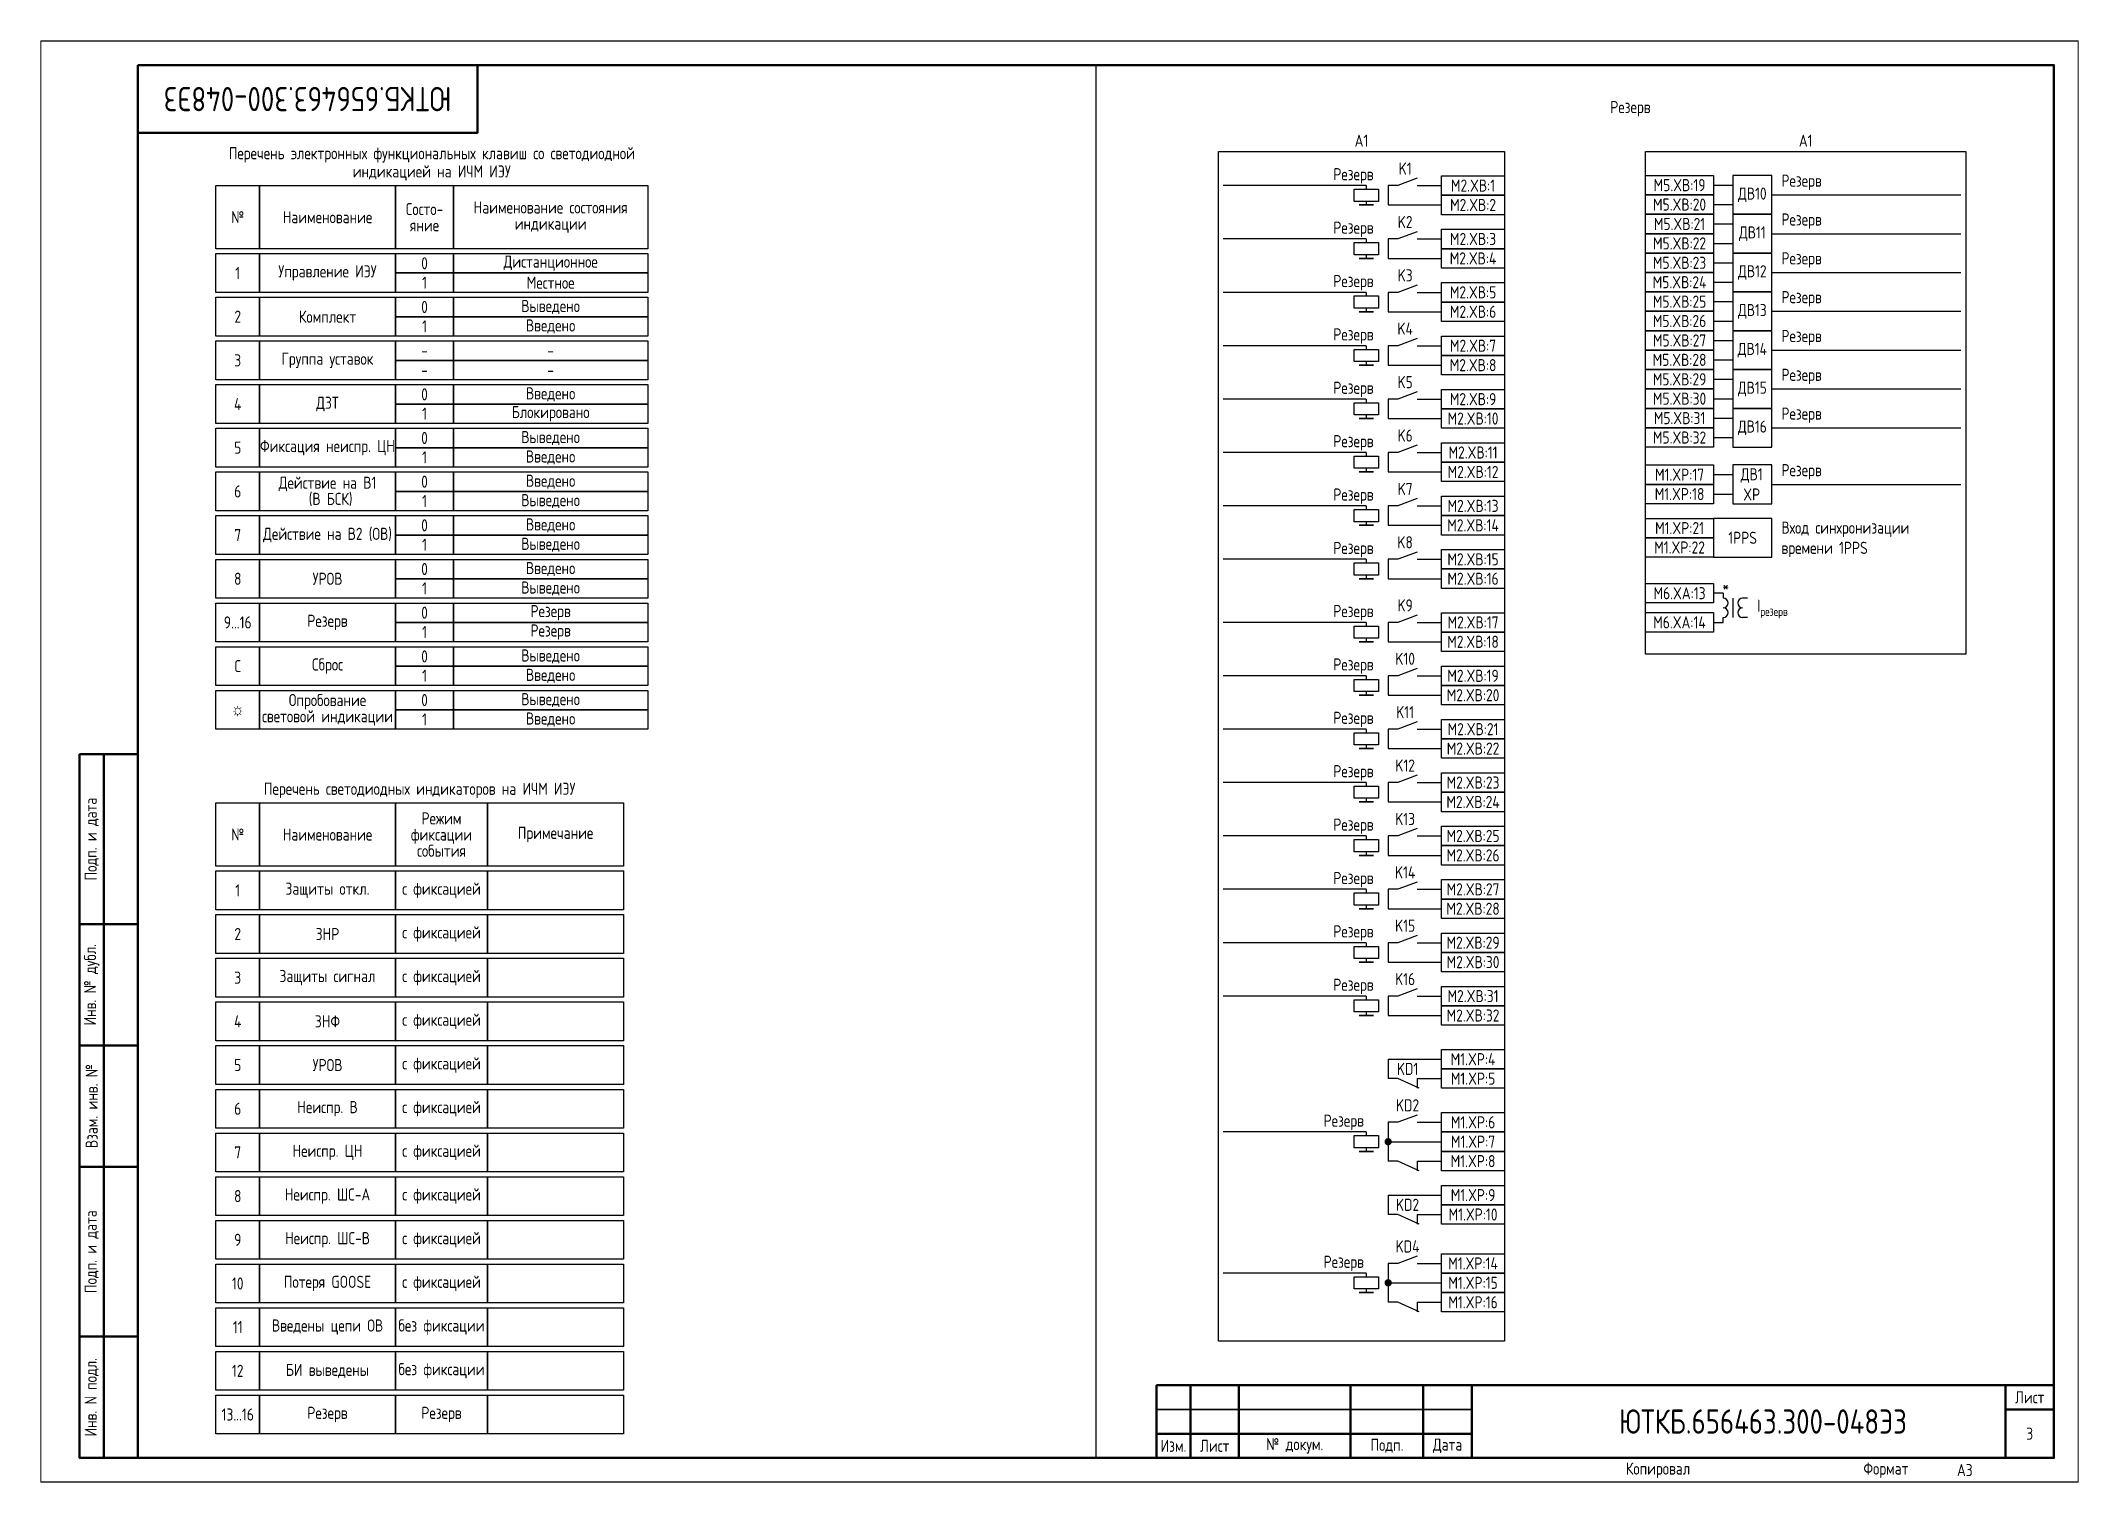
# Paper-space layout 'Лист3' of a CAD drawing. Header units: millimetres, sheet in inches. Extents: x 77.7 to 101.3, y 96.7 to 113.3.
# The model-space entities are those that its viewports show. They can reach past a viewport. Long polylines and large blocks are cut down to what shows.
import ezdxf

# ---------------------------------------------------------------- set-up
doc = ezdxf.new("R2010")
doc.units = ezdxf.units.MM
doc.styles.add('Gost_type_A', font='GOST_A.TTF')

psp = doc.layouts.new('Лист3')

msp = doc.modelspace()

# ---------------------------------------------------------------- texts
at = {"insert": (895, 285), "char_height": 5, "width": 70, "attachment_point": 5, "rotation": 180, "style": 'Gost_type_A'}
msp.add_mtext('ЮТКБ.656463.300-048Э3', dxfattribs=at)
at = {"lineweight": 25, "insert": (1167.69, 283), "char_height": 2.5, "width": 395, "attachment_point": 5, "line_spacing_factor": 0.9, "style": 'Gost_type_A'}
msp.add_mtext('Резерв', dxfattribs=at)
at = {"char_height": 2.5, "style": 'Gost_type_A'}
for s, insert, width, attachment_point, line_spacing_factor in [('A1', (1112.25, 275.16), 59, 8, 0.9), ('A1', (1203.82, 275.16), 66, 8, 0.9), ('Перечень электронных функциональных клавиш со светодиодной индикацией на ИЧМ ИЭУ', (920.61, 268.15), 89, 8, 0.9), ('№ ', (880.61, 260.65), 9, 5, 0.8), ('Наименование ', (899.11, 260.65), 28, 5, 0.8), ('Состо- яние', (919.11, 260.65), 12, 5, 0.8), ('Наименование состояния\\Pиндикации ', (945.11, 260.65), 40, 5, 0.8), ('0', (919.11, 251.15), 12, 5, 0.8), ('Дистанционное', (945.11, 251.15), 40, 5, 0.8), ('1', (880.61, 249.15), 9, 5, 0.8), ('Управление ИЭУ', (899.11, 249.15), 28, 5, 0.8), ('1', (919.11, 247.15), 12, 5, 0.8), ('Местное', (945.11, 247.15), 40, 5, 0.8), ('2', (880.61, 240.15), 9, 5, 0.8), ('Комплект', (899.11, 240.15), 28, 5, 0.8), ('0', (919.11, 242.15), 12, 5, 0.8), ('Выведено', (945.11, 242.15), 40, 5, 0.8), ('Введено', (945.11, 238.15), 40, 5, 0.8), ('1', (919.11, 238.15), 12, 5, 0.8), ('3', (880.61, 231.15), 9, 5, 0.8), ('4', (880.61, 222.15), 9, 5, 0.8), ('ДЗТ', (899.11, 222.15), 28, 5, 0.8), ('0', (919.11, 224.15), 12, 5, 0.8), ('Введено', (945.11, 224.15), 40, 5, 0.8), ('1', (919.11, 220.15), 12, 5, 0.8), ('Блокировано', (945.11, 220.15), 40, 5, 0.8), ('5', (880.61, 213.15), 9, 5, 0.8), ('Фиксация неиспр. ЦН', (899.11, 213.15), 28, 5, 0.8), ('0', (919.11, 215.15), 12, 5, 0.8), ('Выведено', (945.11, 215.15), 40, 5, 0.8), ('1', (919.11, 211.15), 12, 5, 0.8), ('Введено', (945.11, 211.15), 40, 5, 0.8), ('Действие на В1\\P (В БСК)', (899.11, 204.15), 28, 5, 0.8), ('0', (919.11, 206.15), 12, 5, 0.8), ('Введено', (945.11, 206.15), 40, 5, 0.8), ('6', (880.61, 204.15), 9, 5, 0.8), ('1', (919.11, 202.15), 12, 5, 0.8), ('Выведено', (945.11, 202.15), 40, 5, 0.8), ('0', (919.11, 197.15), 12, 5, 0.8), ('Введено', (945.11, 197.15), 40, 5, 0.8), ('7', (880.61, 195.15), 9, 5, 0.8), ('Действие на В2 (ОВ)', (899.11, 195.15), 28, 5, 0.8), ('1', (919.11, 193.15), 12, 5, 0.8), ('Выведено', (945.11, 193.15), 40, 5, 0.8), ('0', (919.11, 188.15), 12, 5, 0.8), ('Введено', (945.11, 188.15), 40, 5, 0.8), ('8', (880.61, 186.15), 9, 5, 0.8), ('УРОВ', (899.11, 186.15), 28, 5, 0.8), ('1', (919.11, 184.15), 12, 5, 0.8), ('Выведено', (945.11, 184.15), 40, 5, 0.8), ('Резерв', (945.11, 179.15), 40, 5, 0.8), ('9...16', (880.61, 177.15), 9, 5, 0.8), ('Резерв', (899.11, 177.15), 28, 5, 0.8), ('0', (919.11, 179.15), 12, 5, 0.8), ('Резерв', (945.11, 175.15), 40, 5, 0.8), ('1', (919.11, 175.15), 12, 5, 0.8), ('C', (880.61, 168.15), 9, 5, 0.8), ('Сброс', (899.11, 168.15), 28, 5, 0.8), ('0', (919.11, 170.15), 12, 5, 0.8), ('Выведено', (945.11, 170.15), 40, 5, 0.8), ('1', (919.11, 166.15), 12, 5, 0.8), ('Введено', (945.11, 166.15), 40, 5, 0.8), ('☼', (880.61, 159.15), 9, 5, 0.8), ('Опробование световой индикации', (899.11, 159.15), 28, 5, 0.8), ('0', (919.11, 161.15), 12, 5, 0.8), ('Выведено', (945.11, 161.15), 40, 5, 0.8), ('1', (919.11, 157.15), 12, 5, 0.8), ('Введено', (945.11, 157.15), 40, 5, 0.8), ('Перечень светодиодных индикаторов на ИЧМ ИЭУ', (918.11, 140.95), 84, 8, 0.9), ('№ ', (880.61, 133.45), 9, 5, 0.8), ('Наименование ', (899.11, 133.45), 28, 5, 0.8), ('Режим\\Pфиксации события', (922.61, 133.45), 19, 5, 0.8), ('Примечание', (946.11, 133.45), 28, 5, 0.8), ('1', (880.61, 121.95), 9, 5, 0.8), ('Защиты откл. ', (899.11, 121.95), 28, 5, 0.8), ('с фиксацией', (922.61, 121.95), 19, 5, 0.8), ('2', (880.61, 112.95), 9, 5, 0.8), ('ЗНР', (899.11, 112.95), 28, 5, 0.8), ('с фиксацией', (922.61, 112.95), 19, 5, 0.8), ('3', (880.61, 103.95), 9, 5, 0.8), ('Защиты сигнал', (899.11, 103.95), 28, 5, 0.8), ('с фиксацией', (922.61, 103.95), 19, 5, 0.8), ('4', (880.61, 94.95), 9, 5, 0.8), ('ЗНФ', (899.11, 94.95), 28, 5, 0.8), ('с фиксацией', (922.61, 94.95), 19, 5, 0.8), ('5', (880.61, 85.95), 9, 5, 0.8), ('УРОВ', (899.11, 85.95), 28, 5, 0.8), ('с фиксацией', (922.61, 85.95), 19, 5, 0.8), ('6', (880.61, 76.95), 9, 5, 0.8), ('Неиспр. В', (899.11, 76.95), 28, 5, 0.8), ('с фиксацией', (922.61, 76.95), 19, 5, 0.8), ('Резерв', (1112.75, 74.16), 37, 6, 0.8), ('7', (880.61, 67.95), 9, 5, 0.8), ('Неиспр. ЦН', (899.11, 67.95), 28, 5, 0.8), ('с фиксацией', (922.61, 67.95), 19, 5, 0.8), ('8', (880.61, 58.95), 9, 5, 0.8), ('Неиспр. ШС-А', (899.11, 58.95), 28, 5, 0.8), ('с фиксацией', (922.61, 58.95), 19, 5, 0.8), ('9', (880.61, 49.95), 9, 5, 0.8), ('Неиспр. ШС-В', (899.11, 49.95), 28, 5, 0.8), ('с фиксацией', (922.61, 49.95), 19, 5, 0.8), ('Резерв', (1112.75, 45.08), 37, 6, 0.8), ('10', (880.61, 40.95), 9, 5, 0.8), ('Потеря GOOSE', (899.11, 40.95), 28, 5, 0.8), ('с фиксацией', (922.61, 40.95), 19, 5, 0.8), ('11', (880.61, 31.95), 9, 5, 0.8), ('Введены цепи ОВ', (899.11, 31.95), 28, 5, 0.8), ('без фиксации', (922.61, 31.95), 19, 5, 0.8), ('12', (880.61, 22.95), 9, 5, 0.8), ('БИ выведены', (899.11, 22.95), 28, 5, 0.8), ('без фиксации', (922.61, 22.95), 19, 5, 0.8), ('13...16', (880.61, 13.95), 9, 5, 0.8), ('Резерв', (899.11, 13.95), 28, 5, 0.8), ('Резерв', (922.61, 13.95), 19, 5, 0.8)]:
    msp.add_mtext(s, dxfattribs=dict(at, insert=insert, width=width, attachment_point=attachment_point, line_spacing_factor=line_spacing_factor))
at = {"style": 'Gost_type_A'}
for s, insert, char_height, width, attachment_point in [('Резерв', (1114.75, 269.16), 2.5, 31.0015, 6), ('K1', (1121.25, 270.66), 2.5, 5, 5), ('Резерв', (1198.82, 266.25), 2.5, 27.8465, 7), ('M2.XВ:1', (1135.25, 267.16), 2.5, 13, 5), ('M5.XВ:19', (1177.82, 267.25), 2.5, 14, 5), ('ДВ10', (1192.82, 265.25), 2.5, 7.9998, 5), ('K2', (1121.25, 259.66), 2.5, 5, 5), ('M2.XВ:2', (1135.25, 263.16), 2.5, 13, 5), ('M5.XВ:20', (1177.82, 263.25), 2.5, 14, 5), ('M5.XВ:21', (1177.82, 259.25), 2.5, 14, 5), ('Резерв', (1198.82, 258.25), 2.5, 27.8465, 7), ('Резерв', (1114.75, 258.16), 2.5, 31.0015, 6), ('M2.XВ:3', (1135.25, 256.16), 2.5, 13, 5), ('M5.XВ:22', (1177.82, 255.25), 2.5, 14, 5), ('ДВ11', (1192.82, 257.25), 2.5, 7.9998, 5), ('M2.XВ:4', (1135.25, 252.16), 2.5, 13, 5), ('M5.XВ:23', (1177.82, 251.25), 2.5, 14, 5), ('Резерв', (1198.82, 250.25), 2.5, 27.8465, 7), ('Резерв', (1114.75, 247.16), 2.5, 31.0015, 6), ('K3', (1121.25, 248.66), 2.5, 5, 5), ('M5.XВ:24', (1177.82, 247.25), 2.5, 14, 5), ('ДВ12', (1192.82, 249.25), 2.5, 7.9998, 5), ('M2.XВ:5', (1135.25, 245.16), 2.5, 13, 5), ('M5.XВ:25', (1177.82, 243.25), 2.5, 14, 5), ('Резерв', (1198.82, 242.25), 2.5, 27.8465, 7), ('M2.XВ:6', (1135.25, 241.16), 2.5, 13, 5), ('M5.XВ:26', (1177.82, 239.25), 2.5, 14, 5), ('ДВ13', (1192.82, 241.25), 2.5, 7.9998, 5), ('Резерв', (1114.75, 236.16), 2.5, 31.0015, 6), ('K4', (1121.25, 237.66), 2.5, 5, 5), ('M2.XВ:7', (1135.25, 234.16), 2.5, 13, 5), ('M5.XВ:27', (1177.82, 235.25), 2.5, 14, 5), ('Резерв', (1198.82, 234.25), 2.5, 27.8465, 7), ('M2.XВ:8', (1135.25, 230.16), 2.5, 13, 5), ('M5.XВ:28', (1177.82, 231.25), 2.5, 14, 5), ('ДВ14', (1192.82, 233.25), 2.5, 7.9998, 5), ('K5', (1121.25, 226.66), 2.5, 5, 5), ('M5.XВ:29', (1177.82, 227.25), 2.5, 14, 5), ('Резерв', (1198.82, 226.25), 2.5, 27.8465, 7), ('Резерв', (1114.75, 225.16), 2.5, 31.0015, 6), ('M2.XВ:9', (1135.25, 223.16), 2.5, 13, 5), ('M5.XВ:30', (1177.82, 223.25), 2.5, 14, 5), ('ДВ15', (1192.82, 225.25), 2.5, 7.9998, 5), ('M2.XВ:10', (1135.25, 219.16), 2.5, 13, 5), ('M5.XВ:31', (1177.82, 219.25), 2.5, 14, 5), ('ДВ16', (1192.82, 217.25), 2.5, 7.9998, 5), ('Резерв', (1198.82, 218.25), 2.5, 27.8465, 7), ('Резерв', (1114.75, 214.16), 2.5, 31.0015, 6), ('K6', (1121.25, 215.66), 2.5, 5, 5), ('M5.XВ:32', (1177.82, 215.25), 2.5, 14, 5), ('M2.XВ:11', (1135.25, 212.16), 2.5, 13, 5), ('K7', (1121.25, 204.66), 2.5, 5, 5), ('M2.XВ:12', (1135.25, 208.16), 2.5, 13, 5), ('M1.XP:17', (1177.82, 207.6), 2.5, 14, 5), ('ДВ1 XP', (1192.69, 205.6), 2.5, 7.7588, 5), ('Резерв', (1198.82, 206.6), 2.5, 37, 7), ('Резерв', (1114.75, 203.16), 2.5, 31.0015, 6), ('M2.XВ:13', (1135.25, 201.16), 2.5, 13, 5), ('M1.XP:18', (1177.82, 203.6), 2.5, 14, 5), ('M2.XВ:14', (1135.25, 197.16), 2.5, 13, 5), ('M1.XP:21', (1177.82, 196.59), 2.5, 14, 5), ('Вход синхронизации\\Pвремени 1PPS', (1198.82, 190.59), 2.5, 35.9749, 7), ('Резерв', (1114.75, 192.16), 2.5, 31.0015, 6), ('K8', (1121.25, 193.66), 2.5, 5, 5), ('M1.XP:22', (1177.82, 192.59), 2.5, 14, 5), ('1PPS', (1190.82, 194.59), 2.5, 12, 5), ('M2.XВ:15', (1135.25, 190.16), 2.5, 13, 5), ('M2.XВ:16', (1135.25, 186.16), 2.5, 13, 5), ('*', (1187.32, 184.67), 2.5, 3, 5), ('Резерв', (1114.75, 179.16), 2.5, 31.0015, 6), ('K9', (1121.25, 180.66), 2.5, 5, 5), ('M6.XA:13', (1177.82, 183.17), 2.5, 14, 5), ('\\A1;I{\\H0.7x;\\S^ резерв;}', (1193.82, 180.17), 2.5, 8, 4), ('M2.XВ:17', (1135.25, 177.16), 2.5, 13, 5), ('M6.XA:14', (1177.81, 177.17), 2.5, 14.018, 5), ('M2.XВ:18', (1135.25, 173.16), 2.5, 13, 5), ('Резерв', (1114.75, 168.16), 2.5, 31.0015, 6), ('K10', (1121.25, 169.66), 2.5, 5, 5), ('M2.XВ:19', (1135.25, 166.16), 2.5, 13, 5), ('K11', (1121.25, 158.66), 2.5, 5, 5), ('M2.XВ:20', (1135.25, 162.16), 2.5, 13, 5), ('Резерв', (1114.75, 157.16), 2.5, 31.0015, 6), ('M2.XВ:21', (1135.25, 155.16), 2.5, 13, 5), ('M2.XВ:22', (1135.25, 151.16), 2.5, 13, 5), ('Резерв', (1114.75, 146.16), 2.5, 31.0015, 6), ('K12', (1121.25, 147.66), 2.5, 5, 5), ('M2.XВ:23', (1135.25, 144.16), 2.5, 13, 5), ('M2.XВ:24', (1135.25, 140.16), 2.5, 13, 5), ('Резерв', (1114.75, 135.16), 2.5, 31.0015, 6), ('K13', (1121.25, 136.66), 2.5, 5, 5), ('M2.XВ:25', (1135.25, 133.16), 2.5, 13, 5), ('M2.XВ:26', (1135.25, 129.16), 2.5, 13, 5), ('K14', (1121.25, 125.66), 2.5, 5, 5), ('Резерв', (1114.75, 124.16), 2.5, 31.0015, 6), ('M2.XВ:27', (1135.25, 122.16), 2.5, 13, 5), ('M2.XВ:28', (1135.25, 118.16), 2.5, 13, 5), ('Резерв', (1114.75, 113.16), 2.5, 31.0015, 6), ('K15', (1121.25, 114.66), 2.5, 5, 5), ('M2.XВ:29', (1135.25, 111.16), 2.5, 13, 5), ('M2.XВ:30', (1135.25, 107.16), 2.5, 13, 5), ('Резерв', (1114.75, 102.16), 2.5, 31.0015, 6), ('K16', (1121.25, 103.66), 2.5, 5, 5), ('M2.XВ:31', (1135.25, 100.16), 2.5, 13, 5), ('M2.XВ:32', (1135.25, 96.16), 2.5, 13, 5), ('M1.XP:4', (1135.25, 87.16), 2.5, 13, 5), ('KD1', (1121.75, 85.16), 2.5, 8, 5), ('M1.XP:5', (1135.25, 83.16), 2.5, 13, 5), ('KD2', (1121.75, 77.66), 2.5, 8, 5), ('M1.XP:6', (1135.25, 74.16), 2.5, 13, 5), ('M1.XP:7', (1135.25, 70.16), 2.5, 13, 5), ('M1.XP:8', (1135.25, 66.16), 2.5, 13, 5), ('M1.XP:9', (1135.25, 59.16), 2.5, 13, 5), ('KD2', (1121.75, 57.16), 2.5, 8, 5), ('M1.XP:10', (1135.25, 55.16), 2.5, 13, 5), ('KD4', (1121.75, 48.58), 2.5, 8, 5), ('M1.XP:14', (1135.25, 45.08), 2.5, 13, 5), ('M1.XP:15', (1135.25, 41.08), 2.5, 13, 5), ('M1.XP:16', (1135.25, 37.08), 2.5, 13, 5), ('ЮТКБ.656463.300-048Э3', (1195, 12.5), 5, 120, 5), ('3', (1250, 10), 2.5, 10, 5), ('A3', (1235, 2.5), 2.5, 20, 4)]:
    msp.add_mtext(s, dxfattribs=dict(at, insert=insert, char_height=char_height, width=width, attachment_point=attachment_point))
at = {"color": 30, "true_color": 0xf26722, "char_height": 2.5, "attachment_point": 5, "line_spacing_factor": 0.8, "style": 'Gost_type_A'}
for s, insert, width in [('Группа уставок', (899.11, 231.15), 28), ('-', (919.11, 233.15), 12), ('-', (945.11, 233.15), 40), ('-', (919.11, 229.15), 12), ('-', (945.11, 229.15), 40)]:
    msp.add_mtext(s, dxfattribs=dict(at, insert=insert, width=width))

# ---------------------------------------------------------------- blocks, each defined once
blk = doc.blocks.new('Формат_А3')
blk.add_lwpolyline([(-420, 297), (0, 297), (0, 0), (-420, 0)], close=True)
at = {"lineweight": 50}
blk.add_lwpolyline([(-400, 292), (-5, 292), (-5, 5), (-400, 5)], close=True, dxfattribs=at)
blk = doc.blocks.new('Штамп угловой верхний')
at = {"lineweight": 50}
blk.add_lwpolyline([(0, 0), (70, 0), (70, -14), (0, -14)], close=True, dxfattribs=at)
blk = doc.blocks.new('Штамп левый нижний')
at = {"lineweight": 50}
for points in [[(-12, 145), (-7, 145), (-7, 110), (-12, 110)], [(-7, 145), (0, 145), (0, 110), (-7, 110)], [(-12, 110), (-7, 110), (-7, 85), (-12, 85)], [(-7, 110), (0, 110), (0, 85), (-7, 85)], [(-12, 85), (-7, 85), (-7, 60), (-12, 60)], [(-7, 85), (0, 85), (0, 60), (-7, 60)], [(-12, 60), (-7, 60), (-7, 25), (-12, 25)], [(-7, 60), (0, 60), (0, 25), (-7, 25)], [(-12, 25), (-7, 25), (-7, 0), (-12, 0)], [(-7, 25), (0, 25), (0, 0), (-7, 0)]]:
    blk.add_lwpolyline(points, close=True, dxfattribs=at)
at = {"char_height": 2.5, "attachment_point": 5, "rotation": 90, "style": 'Gost_type_A'}
for s, insert, width in [('Подп. и дата', (-9.5, 127.5), 35), ('Инв. № дубл.', (-9.5, 97.5), 25), ('Взам. инв. №', (-9.5, 72.5), 25), ('Подп. и дата', (-9.5, 42.5), 35), ('Инв. N подл.', (-9.5, 12.5), 25)]:
    blk.add_mtext(s, dxfattribs=dict(at, insert=insert, width=width))
blk = doc.blocks.new('Штамп малый нижний')
at = {"lineweight": 50}
for points in [[(-185, 15), (-178, 15), (-178, 5), (-185, 5)], [(-178, 15), (-168, 15), (-168, 5), (-178, 5)], [(-168, 15), (-145, 15), (-145, 5), (-168, 5)], [(-145, 15), (-130, 15), (-130, 5), (-145, 5)], [(-130, 15), (-120, 15), (-120, 5), (-130, 5)], [(-120, 15), (-10, 15), (-10, 0), (-120, 0)], [(-10, 15), (0, 15), (0, 10), (-10, 10)], [(-10, 10), (0, 10), (0, 0), (-10, 0)], [(-185, 5), (-178, 5), (-178, 0), (-185, 0)], [(-178, 5), (-168, 5), (-168, 0), (-178, 0)], [(-168, 5), (-145, 5), (-145, 0), (-168, 0)], [(-145, 5), (-130, 5), (-130, 0), (-145, 0)], [(-130, 5), (-120, 5), (-120, 0), (-130, 0)]]:
    blk.add_lwpolyline(points, close=True, dxfattribs=at)
for points in [[(-185, 15), (-178, 15), (-178, 10), (-185, 10)], [(-178, 15), (-168, 15), (-168, 10), (-178, 10)], [(-168, 15), (-145, 15), (-145, 10), (-168, 10)], [(-145, 15), (-130, 15), (-130, 10), (-145, 10)], [(-130, 15), (-120, 15), (-120, 10), (-130, 10)], [(-185, 10), (-178, 10), (-178, 5), (-185, 5)], [(-178, 10), (-168, 10), (-168, 5), (-178, 5)], [(-168, 10), (-145, 10), (-145, 5), (-168, 5)], [(-145, 10), (-130, 10), (-130, 5), (-145, 5)], [(-130, 10), (-120, 10), (-120, 5), (-130, 5)]]:
    blk.add_lwpolyline(points, close=True)
at = {"char_height": 2.5, "style": 'Gost_type_A'}
for s, insert, width, attachment_point in [('Лист', (-5, 12.5), 10, 5), ('Изм.', (-181.5, 2.5), 7, 5), ('Лист', (-173, 2.5), 10, 5), ('№ докум.', (-156.5, 2.5), 23, 5), ('Подп.', (-137.5, 2.5), 15, 5), ('Дата', (-125, 2.5), 10, 5), ('Копировал', (-75, -2.53), 13.1202, 6), ('Формат', (-30, -2.53), 13.1202, 6)]:
    blk.add_mtext(s, dxfattribs=dict(at, insert=insert, width=width, attachment_point=attachment_point))
blk = doc.blocks.new('POINT')
at = {"const_width": 0.75}
blk.add_lwpolyline([(-0.375, 0, 1), (0.375, 0, 1)], format="xyb", close=True, dxfattribs=at)

# ---------------------------------------------------------------- linework, layer by layer
for p, q in [((1057.5, 292), (1057.5, 5)), ((1113.25, 267.16), (1083.75, 267.16)), ((1113.25, 267.16), (1113.25, 266.41)), ((1184.82, 267.25), (1188.82, 267.25)), ((1196.82, 265.25), (1235.82, 265.25)), ((1113.25, 263.91), (1113.25, 263.16)), ((1184.82, 263.25), (1188.82, 263.25)), ((1184.82, 259.25), (1188.82, 259.25)), ((1196.82, 257.25), (1235.82, 257.25)), ((1113.25, 256.16), (1083.75, 256.16)), ((1113.25, 256.16), (1113.25, 255.41)), ((1113.25, 252.91), (1113.25, 252.16)), ((1184.82, 255.25), (1188.82, 255.25)), ((1184.82, 251.25), (1188.82, 251.25)), ((1196.82, 249.25), (1235.82, 249.25)), ((1113.25, 245.16), (1083.75, 245.16)), ((1113.25, 245.16), (1113.25, 244.41)), ((1184.82, 247.25), (1188.82, 247.25)), ((1113.25, 241.91), (1113.25, 241.16)), ((1184.82, 243.25), (1188.82, 243.25)), ((1196.82, 241.25), (1235.82, 241.25)), ((1184.82, 239.25), (1188.82, 239.25)), ((1184.82, 235.25), (1188.82, 235.25)), ((1113.25, 234.16), (1083.75, 234.16)), ((1113.25, 234.16), (1113.25, 233.41)), ((1184.82, 231.25), (1188.82, 231.25)), ((1196.82, 233.25), (1235.82, 233.25)), ((1113.25, 230.91), (1113.25, 230.16)), ((1184.82, 227.25), (1188.82, 227.25)), ((1113.25, 223.16), (1083.75, 223.16)), ((1113.25, 223.16), (1113.25, 222.41)), ((1184.82, 223.25), (1188.82, 223.25)), ((1196.82, 225.25), (1235.82, 225.25)), ((1113.25, 219.91), (1113.25, 219.16)), ((1184.82, 219.25), (1188.82, 219.25)), ((1184.82, 215.25), (1188.82, 215.25)), ((1196.82, 217.25), (1235.82, 217.25)), ((1113.25, 212.16), (1083.75, 212.16)), ((1113.25, 212.16), (1113.25, 211.41)), ((1113.25, 208.91), (1113.25, 208.16)), ((1184.82, 207.6), (1188.82, 207.6)), ((1184.82, 203.6), (1188.82, 203.6)), ((1196.82, 205.6), (1235.82, 205.6)), ((1113.25, 201.16), (1083.75, 201.16)), ((1113.25, 201.16), (1113.25, 200.41)), ((1113.25, 197.91), (1113.25, 197.16)), ((1113.25, 190.16), (1083.75, 190.16)), ((1113.25, 190.16), (1113.25, 189.41)), ((1113.25, 186.91), (1113.25, 186.16)), ((1186.82, 183.17), (1184.82, 183.17)), ((1113.25, 177.16), (1083.75, 177.16)), ((1113.25, 177.16), (1113.25, 176.41)), ((1184.82, 177.17), (1186.82, 177.17)), ((1113.25, 173.91), (1113.25, 173.16)), ((1113.25, 166.16), (1083.75, 166.16)), ((1113.25, 166.16), (1113.25, 165.41)), ((1113.25, 162.91), (1113.25, 162.16)), ((1113.25, 155.16), (1083.75, 155.16)), ((1113.25, 155.16), (1113.25, 154.41)), ((1113.25, 151.91), (1113.25, 151.16)), ((1113.25, 144.16), (1083.75, 144.16)), ((1113.25, 144.16), (1113.25, 143.41)), ((1113.25, 140.91), (1113.25, 140.16)), ((1113.25, 133.16), (1083.75, 133.16)), ((1113.25, 133.16), (1113.25, 132.41)), ((1113.25, 129.91), (1113.25, 129.16)), ((1113.25, 122.16), (1083.75, 122.16)), ((1113.25, 122.16), (1113.25, 121.41)), ((1113.25, 118.91), (1113.25, 118.16)), ((1113.25, 111.16), (1083.75, 111.16)), ((1113.25, 111.16), (1113.25, 110.41)), ((1113.25, 107.91), (1113.25, 107.16)), ((1113.25, 100.16), (1083.75, 100.16)), ((1113.25, 100.16), (1113.25, 99.41)), ((1113.25, 96.91), (1113.25, 96.16)), ((1117.75, 87.16), (1117.75, 83.16)), ((1123.75, 83.16), (1123.75, 81.16)), ((1113.25, 72.16), (1083.75, 72.16)), ((1113.25, 72.16), (1113.25, 71.41)), ((1113.25, 68.91), (1113.25, 68.16)), ((1123.75, 66.16), (1123.75, 64.16)), ((1117.75, 59.16), (1117.75, 55.16)), ((1123.75, 55.16), (1123.75, 53.16)), ((1113.25, 43.08), (1083.75, 43.08)), ((1113.25, 43.08), (1113.25, 42.33)), ((1113.25, 39.83), (1113.25, 39.08)), ((1123.75, 37.08), (1123.75, 35.08))]:
    msp.add_line(p, q)
at = {"ltscale": 1.08}
for p, q in [((1119.75, 267.16), (1117.75, 267.16)), ((1117.75, 267.16), (1117.75, 263.16)), ((1123.75, 267.16), (1128.75, 267.16)), ((1117.75, 263.16), (1128.75, 263.16)), ((1119.75, 256.16), (1117.75, 256.16)), ((1117.75, 256.16), (1117.75, 252.16)), ((1117.75, 252.16), (1128.75, 252.16)), ((1123.75, 256.16), (1128.75, 256.16)), ((1119.75, 245.16), (1117.75, 245.16)), ((1117.75, 245.16), (1117.75, 241.16)), ((1123.75, 245.16), (1128.75, 245.16)), ((1117.75, 241.16), (1128.75, 241.16)), ((1119.75, 234.16), (1117.75, 234.16)), ((1117.75, 234.16), (1117.75, 230.16)), ((1123.75, 234.16), (1128.75, 234.16)), ((1117.75, 230.16), (1128.75, 230.16)), ((1119.75, 223.16), (1117.75, 223.16)), ((1117.75, 223.16), (1117.75, 219.16)), ((1123.75, 223.16), (1128.75, 223.16)), ((1117.75, 219.16), (1128.75, 219.16)), ((1119.75, 212.16), (1117.75, 212.16)), ((1117.75, 212.16), (1117.75, 208.16)), ((1123.75, 212.16), (1128.75, 212.16)), ((1117.75, 208.16), (1128.75, 208.16)), ((1119.75, 201.16), (1117.75, 201.16)), ((1117.75, 201.16), (1117.75, 197.16)), ((1123.75, 201.16), (1128.75, 201.16)), ((1117.75, 197.16), (1128.75, 197.16)), ((1119.75, 190.16), (1117.75, 190.16)), ((1117.75, 190.16), (1117.75, 186.16)), ((1123.75, 190.16), (1128.75, 190.16)), ((1117.75, 186.16), (1128.75, 186.16)), ((1119.75, 177.16), (1117.75, 177.16)), ((1117.75, 177.16), (1117.75, 173.16)), ((1123.75, 177.16), (1128.75, 177.16)), ((1117.75, 173.16), (1128.75, 173.16)), ((1119.75, 166.16), (1117.75, 166.16)), ((1117.75, 166.16), (1117.75, 162.16)), ((1123.75, 166.16), (1128.75, 166.16)), ((1117.75, 162.16), (1128.75, 162.16)), ((1119.75, 155.16), (1117.75, 155.16)), ((1117.75, 155.16), (1117.75, 151.16)), ((1123.75, 155.16), (1128.75, 155.16)), ((1117.75, 151.16), (1128.75, 151.16)), ((1119.75, 144.16), (1117.75, 144.16)), ((1117.75, 144.16), (1117.75, 140.16)), ((1123.75, 144.16), (1128.75, 144.16)), ((1117.75, 140.16), (1128.75, 140.16)), ((1119.75, 133.16), (1117.75, 133.16)), ((1117.75, 133.16), (1117.75, 129.16)), ((1123.75, 133.16), (1128.75, 133.16)), ((1117.75, 129.16), (1128.75, 129.16)), ((1119.75, 122.16), (1117.75, 122.16)), ((1117.75, 122.16), (1117.75, 118.16)), ((1123.75, 122.16), (1128.75, 122.16)), ((1117.75, 118.16), (1128.75, 118.16)), ((1119.75, 111.16), (1117.75, 111.16)), ((1117.75, 111.16), (1117.75, 107.16)), ((1123.75, 111.16), (1128.75, 111.16)), ((1117.75, 107.16), (1128.75, 107.16)), ((1119.75, 100.16), (1117.75, 100.16)), ((1117.75, 100.16), (1117.75, 96.16)), ((1123.75, 100.16), (1128.75, 100.16)), ((1117.75, 96.16), (1128.75, 96.16)), ((1117.75, 87.16), (1128.75, 87.16)), ((1119.75, 83.16), (1117.75, 83.16)), ((1123.75, 83.16), (1128.75, 83.16)), ((1119.75, 74.16), (1117.75, 74.16)), ((1117.75, 74.16), (1117.75, 66.16)), ((1123.75, 74.16), (1128.75, 74.16)), ((1117.75, 70.16), (1128.75, 70.16)), ((1119.75, 66.16), (1117.75, 66.16)), ((1123.75, 66.16), (1128.75, 66.16)), ((1117.75, 59.16), (1128.75, 59.16)), ((1119.75, 55.16), (1117.75, 55.16)), ((1123.75, 55.16), (1128.75, 55.16)), ((1119.75, 45.08), (1117.75, 45.08)), ((1117.75, 45.08), (1117.75, 37.08)), ((1123.75, 45.08), (1128.75, 45.08)), ((1117.75, 41.08), (1128.75, 41.08)), ((1119.75, 37.08), (1117.75, 37.08)), ((1123.75, 37.08), (1128.75, 37.08))]:
    msp.add_line(p, q, dxfattribs=at)
at = {"ltscale": 4.32}
for p, q in [((1123.75, 268.66), (1119.75, 267.16)), ((1123.75, 257.66), (1119.75, 256.16)), ((1123.75, 246.66), (1119.75, 245.16)), ((1123.75, 235.66), (1119.75, 234.16)), ((1123.75, 224.66), (1119.75, 223.16)), ((1123.75, 213.66), (1119.75, 212.16)), ((1123.75, 202.66), (1119.75, 201.16)), ((1123.75, 191.66), (1119.75, 190.16)), ((1123.75, 178.66), (1119.75, 177.16)), ((1123.75, 167.66), (1119.75, 166.16)), ((1123.75, 156.66), (1119.75, 155.16)), ((1123.75, 145.66), (1119.75, 144.16)), ((1123.75, 134.66), (1119.75, 133.16)), ((1123.75, 123.66), (1119.75, 122.16)), ((1123.75, 112.66), (1119.75, 111.16)), ((1123.75, 101.66), (1119.75, 100.16)), ((1124.14, 81.16), (1119.75, 83.16)), ((1123.75, 75.66), (1119.75, 74.16)), ((1124.14, 64.16), (1119.75, 66.16)), ((1124.14, 53.16), (1119.75, 55.16)), ((1123.75, 46.58), (1119.75, 45.08)), ((1124.14, 35.09), (1119.75, 37.08))]:
    msp.add_line(p, q, dxfattribs=at)
at = {"ltscale": 4}
for p, q in [((1186.82, 183.17), (1186.82, 182.17)), ((1186.82, 182.67), (1186.82, 182.17)), ((1188.82, 182.17), (1188.82, 178.17)), ((1188.82, 182.17), (1188.82, 178.17)), ((1191.82, 182.17), (1190.82, 182.17)), ((1191.82, 182.17), (1190.82, 182.17)), ((1186.82, 177.17), (1186.82, 178.17)), ((1191.82, 178.17), (1190.82, 178.17)), ((1191.82, 178.17), (1190.82, 178.17))]:
    msp.add_line(p, q, dxfattribs=at)
for points in [[(1557, 420), (1557, 0), (1260, 0), (1260, 420)], [(1082.75, 274.16), (1141.75, 274.16), (1141.75, 29.06), (1082.75, 29.06)], [(1170.82, 274.16), (1236.82, 274.16), (1236.82, 170.58), (1170.82, 170.58)], [(1128.75, 269.16), (1141.75, 269.16), (1141.75, 265.16), (1128.75, 265.16)], [(1170.82, 269.25), (1184.82, 269.25), (1184.82, 265.25), (1170.82, 265.25)], [(876.11, 267.15), (885.11, 267.15), (885.11, 254.15), (876.11, 254.15)], [(885.11, 267.15), (913.11, 267.15), (913.11, 254.15), (885.11, 254.15)], [(913.11, 267.15), (925.11, 267.15), (925.11, 254.15), (913.11, 254.15)], [(925.11, 267.15), (965.11, 267.15), (965.11, 254.15), (925.11, 254.15)], [(1115.75, 266.41), (1115.75, 263.91), (1110.75, 263.91), (1110.75, 266.41)], [(1128.75, 265.16), (1141.75, 265.16), (1141.75, 261.16), (1128.75, 261.16)], [(1170.82, 265.25), (1184.82, 265.25), (1184.82, 261.25), (1170.82, 261.25)], [(1114.75, 263.16), (1111.75, 263.16)], [(1170.82, 261.25), (1184.82, 261.25), (1184.82, 257.25), (1170.82, 257.25)], [(1128.75, 258.16), (1141.75, 258.16), (1141.75, 254.16), (1128.75, 254.16)], [(1170.82, 257.25), (1184.82, 257.25), (1184.82, 253.25), (1170.82, 253.25)], [(876.11, 253.15), (885.11, 253.15), (885.11, 245.15), (876.11, 245.15)], [(885.11, 253.15), (913.11, 253.15), (913.11, 245.15), (885.11, 245.15)], [(913.11, 253.15), (925.11, 253.15), (925.11, 249.15), (913.11, 249.15)], [(925.11, 253.15), (965.11, 253.15), (965.11, 249.15), (925.11, 249.15)], [(1115.75, 255.41), (1115.75, 252.91), (1110.75, 252.91), (1110.75, 255.41)], [(1114.75, 252.16), (1111.75, 252.16)], [(1128.75, 254.16), (1141.75, 254.16), (1141.75, 250.16), (1128.75, 250.16)], [(1170.82, 253.25), (1184.82, 253.25), (1184.82, 249.25), (1170.82, 249.25)], [(913.11, 249.15), (925.11, 249.15), (925.11, 245.15), (913.11, 245.15)], [(925.11, 249.15), (965.11, 249.15), (965.11, 245.15), (925.11, 245.15)], [(1170.82, 249.25), (1184.82, 249.25), (1184.82, 245.25), (1170.82, 245.25)], [(876.11, 244.15), (885.11, 244.15), (885.11, 236.15), (876.11, 236.15)], [(885.11, 244.15), (913.11, 244.15), (913.11, 236.15), (885.11, 236.15)], [(913.11, 244.15), (925.11, 244.15), (925.11, 240.15), (913.11, 240.15)], [(925.11, 244.15), (965.11, 244.15), (965.11, 240.15), (925.11, 240.15)], [(1115.75, 244.41), (1115.75, 241.91), (1110.75, 241.91), (1110.75, 244.41)], [(1128.75, 247.16), (1141.75, 247.16), (1141.75, 243.16), (1128.75, 243.16)], [(1170.82, 245.25), (1184.82, 245.25), (1184.82, 241.25), (1170.82, 241.25)], [(913.11, 240.15), (925.11, 240.15), (925.11, 236.15), (913.11, 236.15)], [(925.11, 240.15), (965.11, 240.15), (965.11, 236.15), (925.11, 236.15)], [(1114.75, 241.16), (1111.75, 241.16)], [(1128.75, 243.16), (1141.75, 243.16), (1141.75, 239.16), (1128.75, 239.16)], [(1170.82, 241.25), (1184.82, 241.25), (1184.82, 237.25), (1170.82, 237.25)], [(1128.75, 236.16), (1141.75, 236.16), (1141.75, 232.16), (1128.75, 232.16)], [(1170.82, 237.25), (1184.82, 237.25), (1184.82, 233.25), (1170.82, 233.25)], [(876.11, 235.15), (885.11, 235.15), (885.11, 227.15), (876.11, 227.15)], [(885.11, 235.15), (913.11, 235.15), (913.11, 227.15), (885.11, 227.15)], [(913.11, 235.15), (925.11, 235.15), (925.11, 231.15), (913.11, 231.15)], [(913.11, 231.15), (925.11, 231.15), (925.11, 227.15), (913.11, 227.15)], [(925.11, 235.15), (965.11, 235.15), (965.11, 231.15), (925.11, 231.15)], [(925.11, 231.15), (965.11, 231.15), (965.11, 227.15), (925.11, 227.15)], [(1115.75, 233.41), (1115.75, 230.91), (1110.75, 230.91), (1110.75, 233.41)], [(1128.75, 232.16), (1141.75, 232.16), (1141.75, 228.16), (1128.75, 228.16)], [(1170.82, 233.25), (1184.82, 233.25), (1184.82, 229.25), (1170.82, 229.25)], [(1114.75, 230.16), (1111.75, 230.16)], [(1170.82, 229.25), (1184.82, 229.25), (1184.82, 225.25), (1170.82, 225.25)], [(876.11, 226.15), (885.11, 226.15), (885.11, 218.15), (876.11, 218.15)], [(885.11, 226.15), (913.11, 226.15), (913.11, 218.15), (885.11, 218.15)], [(913.11, 226.15), (925.11, 226.15), (925.11, 222.15), (913.11, 222.15)], [(925.11, 226.15), (965.11, 226.15), (965.11, 222.15), (925.11, 222.15)], [(1128.75, 225.16), (1141.75, 225.16), (1141.75, 221.16), (1128.75, 221.16)], [(1170.82, 225.25), (1184.82, 225.25), (1184.82, 221.25), (1170.82, 221.25)], [(913.11, 222.15), (925.11, 222.15), (925.11, 218.15), (913.11, 218.15)], [(925.11, 222.15), (965.11, 222.15), (965.11, 218.15), (925.11, 218.15)], [(1115.75, 222.41), (1115.75, 219.91), (1110.75, 219.91), (1110.75, 222.41)], [(1114.75, 219.16), (1111.75, 219.16)], [(1128.75, 221.16), (1141.75, 221.16), (1141.75, 217.16), (1128.75, 217.16)], [(1170.82, 221.25), (1184.82, 221.25), (1184.82, 217.25), (1170.82, 217.25)], [(876.11, 217.15), (885.11, 217.15), (885.11, 209.15), (876.11, 209.15)], [(885.11, 217.15), (913.11, 217.15), (913.11, 209.15), (885.11, 209.15)], [(913.11, 217.15), (925.11, 217.15), (925.11, 213.15), (913.11, 213.15)], [(925.11, 217.15), (965.11, 217.15), (965.11, 213.15), (925.11, 213.15)], [(1170.82, 217.25), (1184.82, 217.25), (1184.82, 213.25), (1170.82, 213.25)], [(913.11, 213.15), (925.11, 213.15), (925.11, 209.15), (913.11, 209.15)], [(925.11, 213.15), (965.11, 213.15), (965.11, 209.15), (925.11, 209.15)], [(1115.75, 211.41), (1115.75, 208.91), (1110.75, 208.91), (1110.75, 211.41)], [(1128.75, 214.16), (1141.75, 214.16), (1141.75, 210.16), (1128.75, 210.16)], [(1128.75, 210.16), (1141.75, 210.16), (1141.75, 206.16), (1128.75, 206.16)], [(876.11, 208.15), (885.11, 208.15), (885.11, 200.15), (876.11, 200.15)], [(885.11, 208.15), (913.11, 208.15), (913.11, 200.15), (885.11, 200.15)], [(913.11, 208.15), (925.11, 208.15), (925.11, 204.15), (913.11, 204.15)], [(925.11, 208.15), (965.11, 208.15), (965.11, 204.15), (925.11, 204.15)], [(1114.75, 208.16), (1111.75, 208.16)], [(1170.82, 209.6), (1184.82, 209.6), (1184.82, 205.6), (1170.82, 205.6)], [(913.11, 204.15), (925.11, 204.15), (925.11, 200.15), (913.11, 200.15)], [(925.11, 204.15), (965.11, 204.15), (965.11, 200.15), (925.11, 200.15)], [(1128.75, 203.16), (1141.75, 203.16), (1141.75, 199.16), (1128.75, 199.16)], [(1170.82, 205.6), (1184.82, 205.6), (1184.82, 201.6), (1170.82, 201.6)], [(876.11, 199.15), (885.11, 199.15), (885.11, 191.15), (876.11, 191.15)], [(885.11, 199.15), (913.11, 199.15), (913.11, 191.15), (885.11, 191.15)], [(913.11, 199.15), (925.11, 199.15), (925.11, 195.15), (913.11, 195.15)], [(925.11, 199.15), (965.11, 199.15), (965.11, 195.15), (925.11, 195.15)], [(1115.75, 200.41), (1115.75, 197.91), (1110.75, 197.91), (1110.75, 200.41)], [(1128.75, 199.16), (1141.75, 199.16), (1141.75, 195.16), (1128.75, 195.16)], [(1170.82, 198.59), (1184.82, 198.59), (1184.82, 194.59), (1170.82, 194.59)], [(913.11, 195.15), (925.11, 195.15), (925.11, 191.15), (913.11, 191.15)], [(925.11, 195.15), (965.11, 195.15), (965.11, 191.15), (925.11, 191.15)], [(1114.75, 197.16), (1111.75, 197.16)], [(1170.82, 194.59), (1184.82, 194.59), (1184.82, 190.59), (1170.82, 190.59)], [(876.11, 190.15), (885.11, 190.15), (885.11, 182.15), (876.11, 182.15)], [(885.11, 190.15), (913.11, 190.15), (913.11, 182.15), (885.11, 182.15)], [(913.11, 190.15), (925.11, 190.15), (925.11, 186.15), (913.11, 186.15)], [(925.11, 190.15), (965.11, 190.15), (965.11, 186.15), (925.11, 186.15)], [(1115.75, 189.41), (1115.75, 186.91), (1110.75, 186.91), (1110.75, 189.41)], [(1128.75, 192.16), (1141.75, 192.16), (1141.75, 188.16), (1128.75, 188.16)], [(913.11, 186.15), (925.11, 186.15), (925.11, 182.15), (913.11, 182.15)], [(925.11, 186.15), (965.11, 186.15), (965.11, 182.15), (925.11, 182.15)], [(1114.75, 186.16), (1111.75, 186.16)], [(1128.75, 188.16), (1141.75, 188.16), (1141.75, 184.16), (1128.75, 184.16)], [(1170.82, 185.17), (1184.82, 185.17), (1184.82, 181.17), (1170.82, 181.17)], [(876.11, 181.15), (885.11, 181.15), (885.11, 173.15), (876.11, 173.15)], [(885.11, 181.15), (913.11, 181.15), (913.11, 173.15), (885.11, 173.15)], [(913.11, 181.15), (925.11, 181.15), (925.11, 177.15), (913.11, 177.15)], [(925.11, 181.15), (965.11, 181.15), (965.11, 177.15), (925.11, 177.15)], [(913.11, 177.15), (925.11, 177.15), (925.11, 173.15), (913.11, 173.15)], [(925.11, 177.15), (965.11, 177.15), (965.11, 173.15), (925.11, 173.15)], [(1115.75, 176.41), (1115.75, 173.91), (1110.75, 173.91), (1110.75, 176.41)], [(1128.75, 179.16), (1141.75, 179.16), (1141.75, 175.16), (1128.75, 175.16)], [(1170.82, 179.17), (1184.82, 179.17), (1184.82, 175.17), (1170.82, 175.17)], [(1114.75, 173.16), (1111.75, 173.16)], [(1128.75, 175.16), (1141.75, 175.16), (1141.75, 171.16), (1128.75, 171.16)], [(876.11, 172.15), (885.11, 172.15), (885.11, 164.15), (876.11, 164.15)], [(885.11, 172.15), (913.11, 172.15), (913.11, 164.15), (885.11, 164.15)], [(913.11, 172.15), (925.11, 172.15), (925.11, 168.15), (913.11, 168.15)], [(913.11, 168.15), (925.11, 168.15), (925.11, 164.15), (913.11, 164.15)], [(925.11, 172.15), (965.11, 172.15), (965.11, 168.15), (925.11, 168.15)], [(925.11, 168.15), (965.11, 168.15), (965.11, 164.15), (925.11, 164.15)], [(1128.75, 168.16), (1141.75, 168.16), (1141.75, 164.16), (1128.75, 164.16)], [(1115.75, 165.41), (1115.75, 162.91), (1110.75, 162.91), (1110.75, 165.41)], [(1128.75, 164.16), (1141.75, 164.16), (1141.75, 160.16), (1128.75, 160.16)], [(876.11, 163.15), (885.11, 163.15), (885.11, 155.15), (876.11, 155.15)], [(885.11, 163.15), (913.11, 163.15), (913.11, 155.15), (885.11, 155.15)], [(913.11, 163.15), (925.11, 163.15), (925.11, 159.15), (913.11, 159.15)], [(925.11, 163.15), (965.11, 163.15), (965.11, 159.15), (925.11, 159.15)], [(1114.75, 162.16), (1111.75, 162.16)], [(913.11, 159.15), (925.11, 159.15), (925.11, 155.15), (913.11, 155.15)], [(925.11, 159.15), (965.11, 159.15), (965.11, 155.15), (925.11, 155.15)], [(1128.75, 157.16), (1141.75, 157.16), (1141.75, 153.16), (1128.75, 153.16)], [(1115.75, 154.41), (1115.75, 151.91), (1110.75, 151.91), (1110.75, 154.41)], [(1128.75, 153.16), (1141.75, 153.16), (1141.75, 149.16), (1128.75, 149.16)], [(1114.75, 151.16), (1111.75, 151.16)], [(1115.75, 143.41), (1115.75, 140.91), (1110.75, 140.91), (1110.75, 143.41)], [(1128.75, 146.16), (1141.75, 146.16), (1141.75, 142.16), (1128.75, 142.16)], [(876.11, 139.95), (885.11, 139.95), (885.11, 126.95), (876.11, 126.95)], [(885.11, 139.95), (913.11, 139.95), (913.11, 126.95), (885.11, 126.95)], [(913.11, 139.95), (932.11, 139.95), (932.11, 126.95), (913.11, 126.95)], [(932.11, 139.95), (960.11, 139.95), (960.11, 126.95), (932.11, 126.95)], [(1114.75, 140.16), (1111.75, 140.16)], [(1128.75, 142.16), (1141.75, 142.16), (1141.75, 138.16), (1128.75, 138.16)], [(1128.75, 135.16), (1141.75, 135.16), (1141.75, 131.16), (1128.75, 131.16)], [(1115.75, 132.41), (1115.75, 129.91), (1110.75, 129.91), (1110.75, 132.41)], [(1128.75, 131.16), (1141.75, 131.16), (1141.75, 127.16), (1128.75, 127.16)], [(1114.75, 129.16), (1111.75, 129.16)], [(876.11, 125.95), (885.11, 125.95), (885.11, 117.95), (876.11, 117.95)], [(885.11, 125.95), (913.11, 125.95), (913.11, 117.95), (885.11, 117.95)], [(913.11, 125.95), (932.11, 125.95), (932.11, 117.95), (913.11, 117.95)], [(932.11, 125.95), (960.11, 125.95), (960.11, 117.95), (932.11, 117.95)], [(1128.75, 124.16), (1141.75, 124.16), (1141.75, 120.16), (1128.75, 120.16)], [(1115.75, 121.41), (1115.75, 118.91), (1110.75, 118.91), (1110.75, 121.41)], [(1114.75, 118.16), (1111.75, 118.16)], [(1128.75, 120.16), (1141.75, 120.16), (1141.75, 116.16), (1128.75, 116.16)], [(876.11, 116.95), (885.11, 116.95), (885.11, 108.95), (876.11, 108.95)], [(885.11, 116.95), (913.11, 116.95), (913.11, 108.95), (885.11, 108.95)], [(913.11, 116.95), (932.11, 116.95), (932.11, 108.95), (913.11, 108.95)], [(932.11, 116.95), (960.11, 116.95), (960.11, 108.95), (932.11, 108.95)], [(1115.75, 110.41), (1115.75, 107.91), (1110.75, 107.91), (1110.75, 110.41)], [(1128.75, 113.16), (1141.75, 113.16), (1141.75, 109.16), (1128.75, 109.16)], [(876.11, 107.95), (885.11, 107.95), (885.11, 99.95), (876.11, 99.95)], [(885.11, 107.95), (913.11, 107.95), (913.11, 99.95), (885.11, 99.95)], [(913.11, 107.95), (932.11, 107.95), (932.11, 99.95), (913.11, 99.95)], [(932.11, 107.95), (960.11, 107.95), (960.11, 99.95), (932.11, 99.95)], [(1114.75, 107.16), (1111.75, 107.16)], [(1128.75, 109.16), (1141.75, 109.16), (1141.75, 105.16), (1128.75, 105.16)], [(1128.75, 102.16), (1141.75, 102.16), (1141.75, 98.16), (1128.75, 98.16)], [(876.11, 98.95), (885.11, 98.95), (885.11, 90.95), (876.11, 90.95)], [(885.11, 98.95), (913.11, 98.95), (913.11, 90.95), (885.11, 90.95)], [(913.11, 98.95), (932.11, 98.95), (932.11, 90.95), (913.11, 90.95)], [(932.11, 98.95), (960.11, 98.95), (960.11, 90.95), (932.11, 90.95)], [(1115.75, 99.41), (1115.75, 96.91), (1110.75, 96.91), (1110.75, 99.41)], [(1128.75, 98.16), (1141.75, 98.16), (1141.75, 94.16), (1128.75, 94.16)], [(1114.75, 96.16), (1111.75, 96.16)], [(876.11, 89.95), (885.11, 89.95), (885.11, 81.95), (876.11, 81.95)], [(885.11, 89.95), (913.11, 89.95), (913.11, 81.95), (885.11, 81.95)], [(913.11, 89.95), (932.11, 89.95), (932.11, 81.95), (913.11, 81.95)], [(932.11, 89.95), (960.11, 89.95), (960.11, 81.95), (932.11, 81.95)], [(1128.75, 89.16), (1141.75, 89.16), (1141.75, 85.16), (1128.75, 85.16)], [(1128.75, 85.16), (1141.75, 85.16), (1141.75, 81.16), (1128.75, 81.16)], [(876.11, 80.95), (885.11, 80.95), (885.11, 72.95), (876.11, 72.95)], [(885.11, 80.95), (913.11, 80.95), (913.11, 72.95), (885.11, 72.95)], [(913.11, 80.95), (932.11, 80.95), (932.11, 72.95), (913.11, 72.95)], [(932.11, 80.95), (960.11, 80.95), (960.11, 72.95), (932.11, 72.95)], [(1128.75, 76.16), (1141.75, 76.16), (1141.75, 72.16), (1128.75, 72.16)], [(876.11, 71.95), (885.11, 71.95), (885.11, 63.95), (876.11, 63.95)], [(885.11, 71.95), (913.11, 71.95), (913.11, 63.95), (885.11, 63.95)], [(913.11, 71.95), (932.11, 71.95), (932.11, 63.95), (913.11, 63.95)], [(932.11, 71.95), (960.11, 71.95), (960.11, 63.95), (932.11, 63.95)], [(1115.75, 71.41), (1115.75, 68.91), (1110.75, 68.91), (1110.75, 71.41)], [(1128.75, 72.16), (1141.75, 72.16), (1141.75, 68.16), (1128.75, 68.16)], [(1114.75, 68.16), (1111.75, 68.16)], [(1128.75, 68.16), (1141.75, 68.16), (1141.75, 64.16), (1128.75, 64.16)], [(876.11, 62.95), (885.11, 62.95), (885.11, 54.95), (876.11, 54.95)], [(885.11, 62.95), (913.11, 62.95), (913.11, 54.95), (885.11, 54.95)], [(913.11, 62.95), (932.11, 62.95), (932.11, 54.95), (913.11, 54.95)], [(932.11, 62.95), (960.11, 62.95), (960.11, 54.95), (932.11, 54.95)], [(1128.75, 61.16), (1141.75, 61.16), (1141.75, 57.16), (1128.75, 57.16)], [(1128.75, 57.16), (1141.75, 57.16), (1141.75, 53.16), (1128.75, 53.16)], [(876.11, 53.95), (885.11, 53.95), (885.11, 45.95), (876.11, 45.95)], [(885.11, 53.95), (913.11, 53.95), (913.11, 45.95), (885.11, 45.95)], [(913.11, 53.95), (932.11, 53.95), (932.11, 45.95), (913.11, 45.95)], [(932.11, 53.95), (960.11, 53.95), (960.11, 45.95), (932.11, 45.95)], [(1128.75, 47.08), (1141.75, 47.08), (1141.75, 43.08), (1128.75, 43.08)], [(876.11, 44.95), (885.11, 44.95), (885.11, 36.95), (876.11, 36.95)], [(885.11, 44.95), (913.11, 44.95), (913.11, 36.95), (885.11, 36.95)], [(913.11, 44.95), (932.11, 44.95), (932.11, 36.95), (913.11, 36.95)], [(932.11, 44.95), (960.11, 44.95), (960.11, 36.95), (932.11, 36.95)], [(1115.75, 42.33), (1115.75, 39.83), (1110.75, 39.83), (1110.75, 42.33)], [(1128.75, 43.08), (1141.75, 43.08), (1141.75, 39.08), (1128.75, 39.08)], [(1114.75, 39.08), (1111.75, 39.08)], [(1128.75, 39.08), (1141.75, 39.08), (1141.75, 35.08), (1128.75, 35.08)], [(876.11, 35.95), (885.11, 35.95), (885.11, 27.95), (876.11, 27.95)], [(885.11, 35.95), (913.11, 35.95), (913.11, 27.95), (885.11, 27.95)], [(913.11, 35.95), (932.11, 35.95), (932.11, 27.95), (913.11, 27.95)], [(932.11, 35.95), (960.11, 35.95), (960.11, 27.95), (932.11, 27.95)], [(876.11, 26.95), (885.11, 26.95), (885.11, 18.95), (876.11, 18.95)], [(885.11, 26.95), (913.11, 26.95), (913.11, 18.95), (885.11, 18.95)], [(913.11, 26.95), (932.11, 26.95), (932.11, 18.95), (913.11, 18.95)], [(932.11, 26.95), (960.11, 26.95), (960.11, 18.95), (932.11, 18.95)], [(876.11, 17.95), (885.11, 17.95), (885.11, 9.95), (876.11, 9.95)], [(885.11, 17.95), (913.11, 17.95), (913.11, 9.95), (885.11, 9.95)], [(913.11, 17.95), (932.11, 17.95), (932.11, 9.95), (913.11, 9.95)], [(932.11, 17.95), (960.11, 17.95), (960.11, 9.95), (932.11, 9.95)]]:
    msp.add_lwpolyline(points, close=True)
for points in [[(1188.82, 261.25), (1196.82, 261.25), (1196.82, 269.25), (1188.82, 269.25)], [(1188.82, 253.25), (1196.82, 253.25), (1196.82, 261.25), (1188.82, 261.25)], [(1188.82, 245.25), (1196.82, 245.25), (1196.82, 253.25), (1188.82, 253.25)], [(1188.82, 237.25), (1196.82, 237.25), (1196.82, 245.25), (1188.82, 245.25)], [(1188.82, 229.25), (1196.82, 229.25), (1196.82, 237.25), (1188.82, 237.25)], [(1188.82, 221.25), (1196.82, 221.25), (1196.82, 229.25), (1188.82, 229.25)], [(1188.82, 213.25), (1196.82, 213.25), (1196.82, 221.25), (1188.82, 221.25)], [(1188.82, 201.6), (1196.82, 201.6), (1196.82, 209.6), (1188.82, 209.6)], [(1184.82, 190.59), (1196.82, 190.59), (1196.82, 198.59), (1184.82, 198.59)]]:
    msp.add_lwpolyline(points, close=True, dxfattribs=at)
for centre, start, end in [((1186.82, 181.17), 270, 90), ((1186.82, 181.17), 270, 90), ((1190.82, 181.17), 90, 270), ((1190.82, 181.17), 90, 270), ((1186.82, 179.17), 270, 90), ((1186.82, 179.17), 270, 90), ((1190.82, 179.17), 90, 270), ((1190.82, 179.17), 90, 270)]:
    msp.add_arc(centre, 1, start, end, dxfattribs=at)

# ---------------------------------------------------------------- block references
at = {"color": 1}
for name, p in [('Формат_А3', (840, 0)), ('Формат_А3', (1260, 0)), ('Штамп левый нижний', (860, 5)), ('Штамп малый нижний', (1255, 5))]:
    msp.add_blockref(name, p, dxfattribs=at)
for name, p in [('Штамп угловой верхний', (860, 292)), ('POINT', (1117.75, 70.16)), ('POINT', (1117.75, 41.08))]:
    msp.add_blockref(name, p)

msp.set_redraw_order([(e.dxf.handle, doc.entitydb.next_handle()) for e in msp.query("TEXT MTEXT ATTDEF DIMENSION ARC_DIMENSION")])  # texts and dimensions are drawn at this point

# ---------------------------------------------------------------- viewports
at = {"layer": '0'}
psp.add_viewport(center=(89.532, 105.008), size=(23.589, 16.681), view_center_point=(1050, 148.5), view_height=297, dxfattribs=at)

doc.saveas('drawing.dxf')
